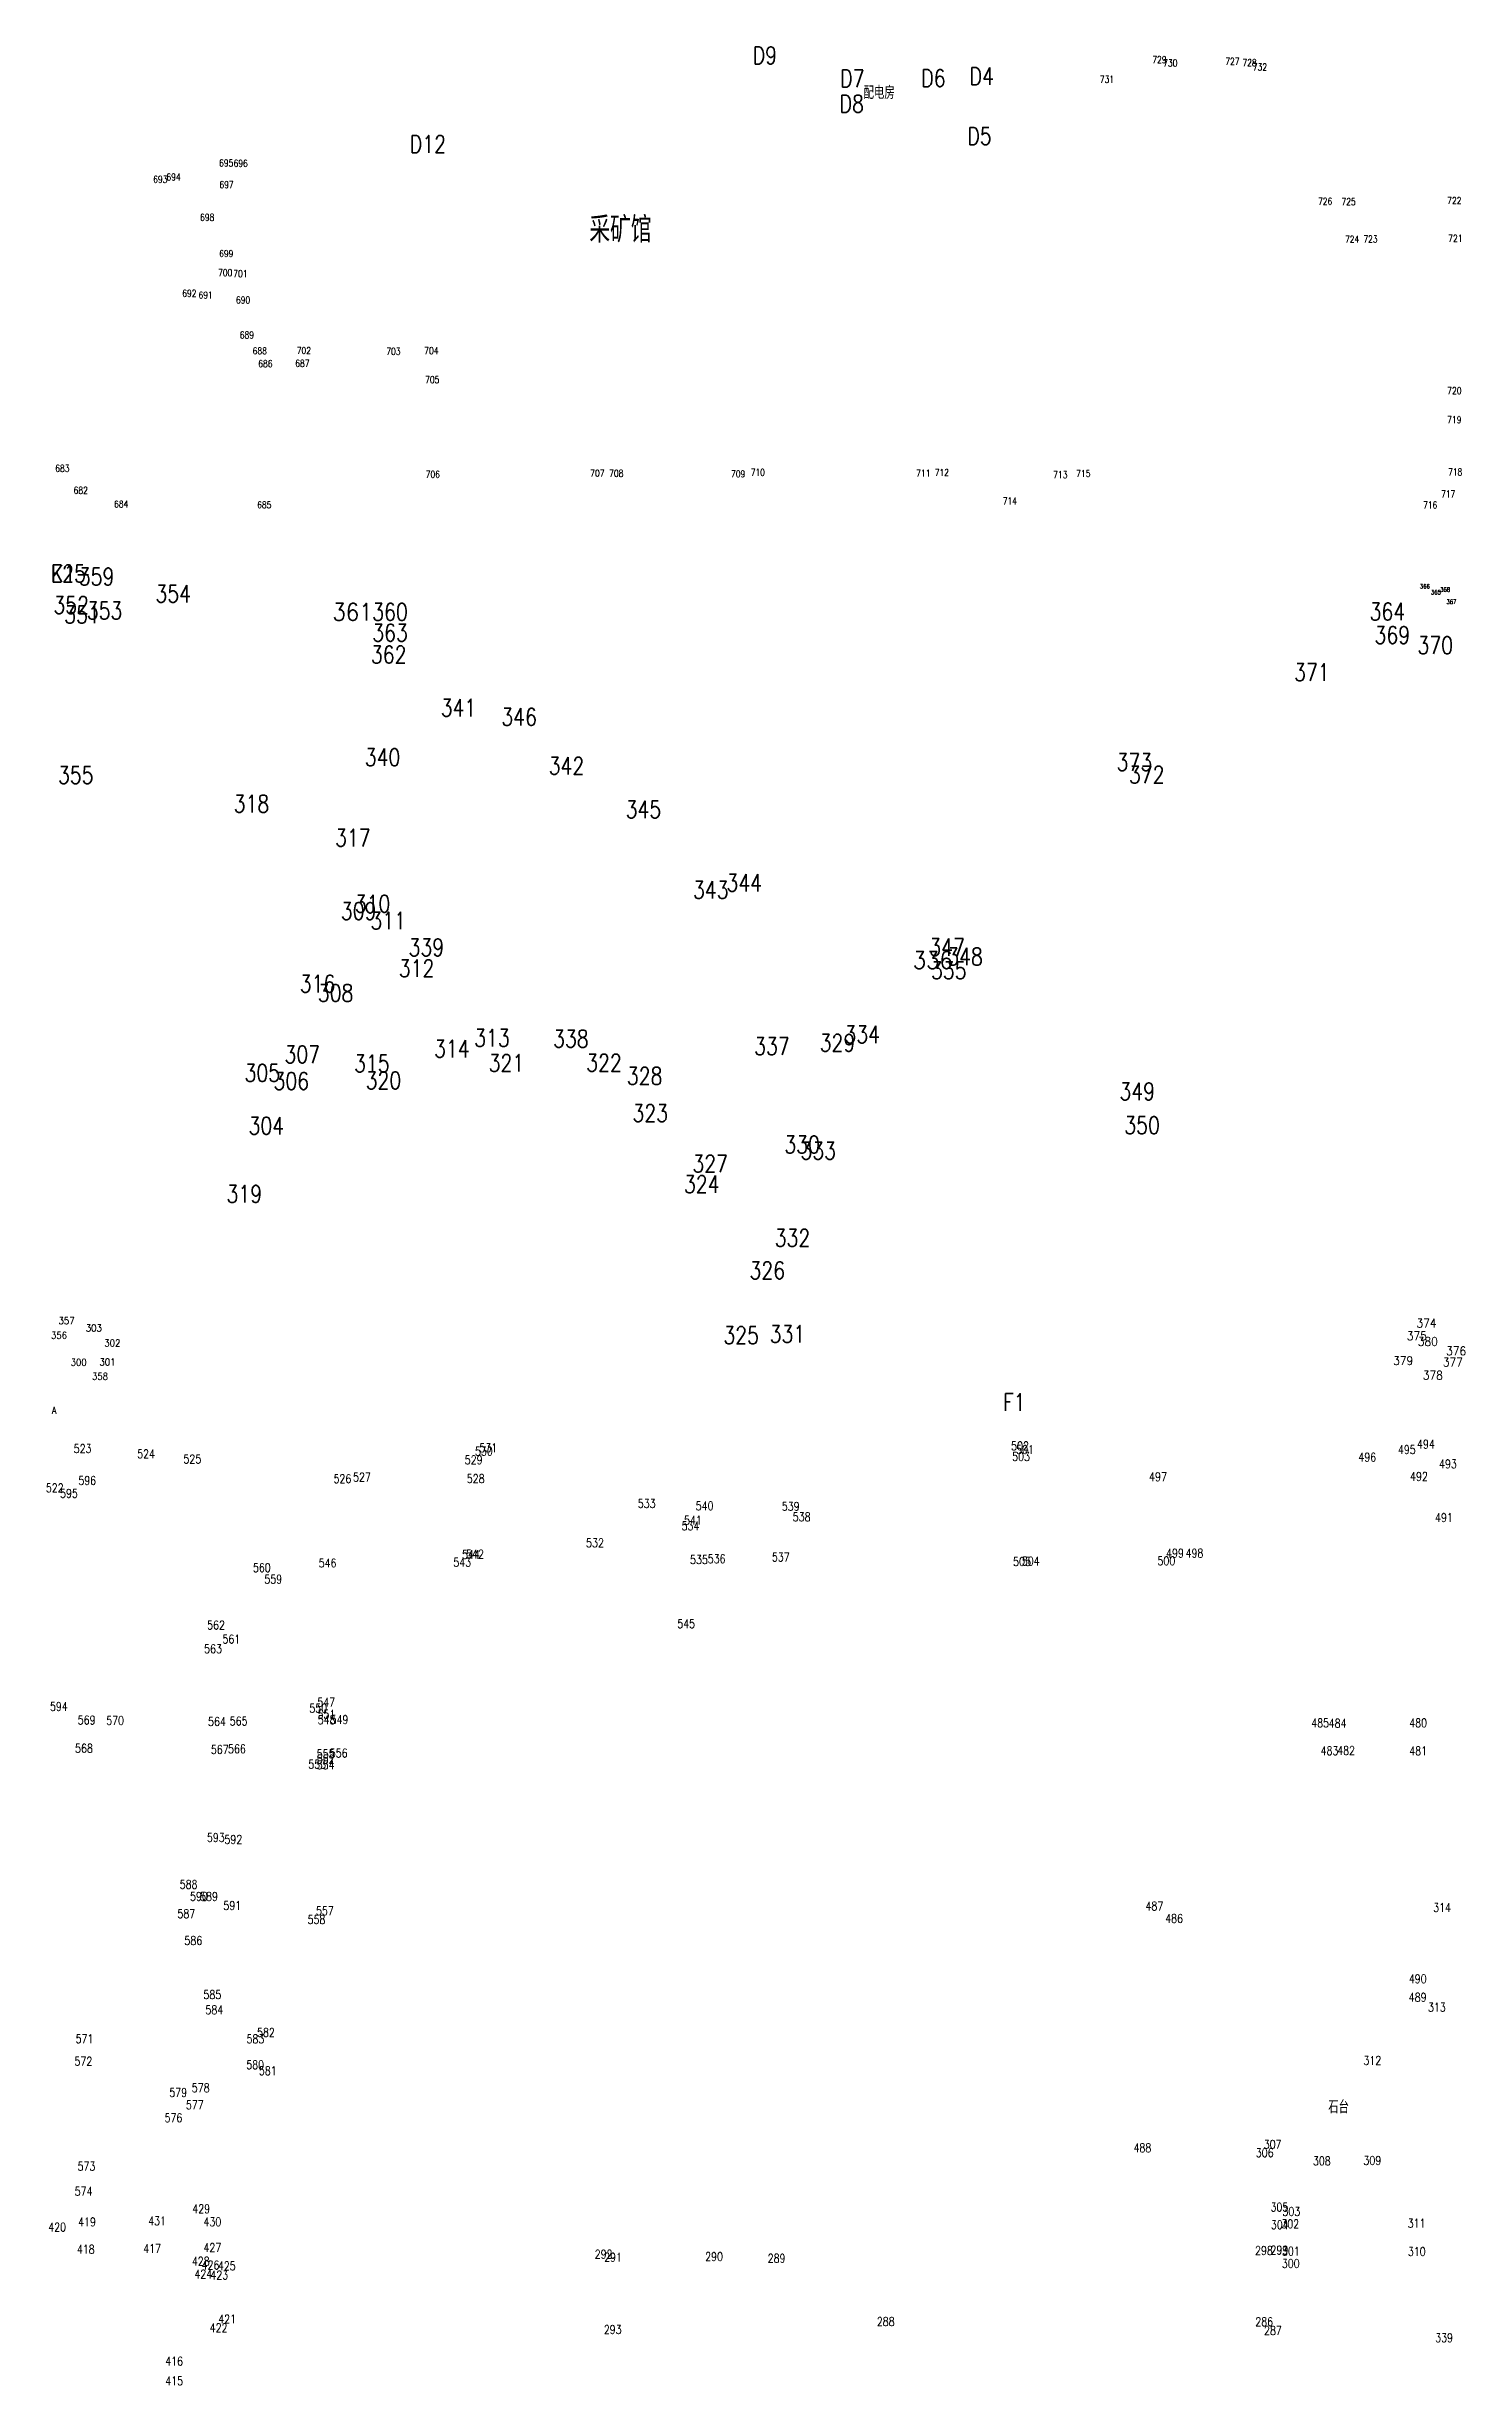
# Model space of a CAD drawing. Extents: x -992 to 2561, y -723 to 1492.
# Drawn here: x 350.1 to 514, y -400.9 to -130.6 of the extents above; entities that cross this region are included whole.
import ezdxf
from ezdxf.enums import TextEntityAlignment as Align

# ---------------------------------------------------------------- set-up
doc = ezdxf.new("R2010")
doc.units = 0
doc.header["$LTSCALE"] = 0.5
for name, color, linetype in [('JMD', 6, 'CONTINUOUS'), ('ZDH', 1, 'CONTINUOUS'), ('ZJ', 7, 'CONTINUOUS')]:
    doc.layers.add(name, color=color, linetype=linetype)
doc.styles.add('HZ', font='rs.shx', dxfattribs={"width": 0.8, "bigfont": 'hztxt.shx'})

msp = doc.modelspace()

# ---------------------------------------------------------------- texts
at = {"layer": 'JMD', "linetype": 'Continuous', "style": 'HZ', "width": 0.8}
for s, p in [('配电房', (446.29, -135.78, 2.6)), ('石台', (499.41, -368.64, 3.12))]:
    msp.add_text(s, height=1.5, dxfattribs=at).set_placement(p, align=Align.MIDDLE)
at = {"layer": 'ZDH', "linetype": 'Continuous', "style": 'HZ'}
for s, height, width, p in [('D9', 2, 0.8, (431.67, -132.57, 2.6)), ('729', 0.8, 0.8, (477.87, -132.46, 2.6)), ('730', 0.8, 0.8, (479.13, -132.86, 2.6)), ('727', 0.8, 0.8, (486.31, -132.65, 2.6)), ('728', 0.8, 0.8, (488.29, -132.82, 2.6)), ('D7', 2, 0.8, (441.79, -135.23, 2.6)), ('D6', 2, 0.8, (451.16, -135.2, 2.6)), ('D4', 2, 0.8, (456.75, -134.97, 2.6)), ('731', 0.8, 0.8, (471.81, -134.72, 2.6)), ('732', 0.8, 0.8, (489.49, -133.32, 2.6)), ('D8', 2, 0.8, (441.72, -138.16, 2.6)), ('D5', 2, 0.8, (456.49, -141.9, 2.6)), ('D12', 2, 0.8, (392.03, -142.82, 2.6)), ('693', 0.8, 0.8, (362.36, -146.3, 2.6)), ('694', 0.8, 0.8, (363.89, -146.01, 2.6)), ('695', 0.8, 0.8, (369.98, -144.41, 2.6)), ('696', 0.8, 0.8, (371.65, -144.43, 2.6)), ('697', 0.8, 0.8, (370.02, -146.91, 2.6)), ('726', 0.8, 0.8, (497.03, -148.85, 2.6)), ('725', 0.8, 0.8, (499.74, -148.88, 2.6)), ('722', 0.8, 0.8, (511.97, -148.74, 2.6)), ('698', 0.8, 0.8, (367.78, -150.7, 2.6)), ('699', 0.8, 0.8, (369.99, -154.87, 2.6)), ('724', 0.8, 0.8, (500.15, -153.21, 2.6)), ('723', 0.8, 0.8, (502.27, -153.2, 2.6)), ('721', 0.8, 0.8, (512.09, -153.12, 2.6)), ('700', 0.8, 0.8, (369.86, -157.07, 2.6)), ('701', 0.8, 0.8, (371.62, -157.19, 2.6)), ('692', 0.8, 0.8, (365.72, -159.48, 2.6)), ('691', 0.8, 0.8, (367.6, -159.68, 2.6)), ('690', 0.8, 0.8, (371.93, -160.23, 2.6)), ('689', 0.8, 0.8, (372.37, -164.3, 2.6)), ('688', 0.8, 0.8, (373.86, -166.12, 2.6)), ('686', 0.8, 0.8, (374.51, -167.59, 2.6)), ('687', 0.8, 0.8, (378.78, -167.56, 2.6)), ('702', 0.8, 0.8, (378.96, -166.08, 2.6)), ('703', 0.8, 0.8, (389.31, -166.19, 2.6)), ('704', 0.8, 0.8, (393.7, -166.1, 2.6)), ('705', 0.8, 0.8, (393.8, -169.46, 2.6)), ('720', 0.8, 0.8, (511.97, -170.73, 2.6)), ('719', 0.8, 0.8, (511.97, -174.08, 2.6)), ('683', 0.8, 0.8, (351.04, -179.69, 2.6)), ('706', 0.8, 0.8, (393.86, -180.4, 2.6)), ('707', 0.8, 0.8, (412.89, -180.26, 2.6)), ('708', 0.8, 0.8, (415.08, -180.28, 2.6)), ('709', 0.8, 0.8, (429.16, -180.34, 2.6)), ('710', 0.8, 0.8, (431.44, -180.16, 2.6)), ('711', 0.8, 0.8, (450.58, -180.26, 2.6)), ('712', 0.8, 0.8, (452.71, -180.18, 2.6)), ('713', 0.8, 0.8, (466.42, -180.42, 2.6)), ('715', 0.8, 0.8, (469.08, -180.3, 2.6)), ('718', 0.8, 0.8, (512.06, -180.12, 2.6)), ('682', 0.8, 0.8, (353.16, -182.23, 2.6)), ('684', 0.8, 0.8, (357.84, -183.84, 2.6)), ('685', 0.8, 0.8, (374.38, -183.92, 2.6)), ('714', 0.8, 0.8, (460.58, -183.49, 2.6)), ('716', 0.8, 0.8, (509.17, -183.93, 2.6)), ('717', 0.8, 0.8, (511.26, -182.68, 2.6)), ('E25', 2, 0.8, (350.53, -192.47, 2.6)), ('K1', 2, 0.8, (350.55, -192.47, 2.6)), ('K1-', 2, 0.8, (350.55, -192.47, 2.6)), ('K1', 2, 0.8, (350.55, -192.47, 2.6)), ('K1-', 2, 0.8, (350.55, -192.47, 2.6)), ('K1', 2, 0.8, (350.55, -192.47, 2.6)), ('K1', 2, 0.8, (350.55, -192.47, 2.6)), ('359', 2, 0.8, (353.75, -192.82, 2.6)), ('352', 2, 0.8, (350.82, -196.11, 2.6)), ('354', 2, 0.8, (362.62, -194.8, 2.6)), ('366', 0.5, 0.9, (508.8, -193.19, 2.6)), ('365', 0.5, 0.9, (510.08, -193.87, 2.6)), ('368', 0.5, 0.9, (511.14, -193.56, 2.6)), ('367', 0.5, 0.9, (511.87, -194.98, 2.6)), ('351', 2, 0.8, (352.07, -197.2, 2.6)), ('353', 2, 0.8, (354.68, -196.75, 2.6)), ('361', 2, 0.9, (383.09, -196.9, 2.6)), ('360', 2, 0.8, (387.68, -196.89, 2.6)), ('363', 2, 0.8, (387.69, -199.3, 2.6)), ('364', 2, 0.8, (502.99, -196.86, 2.6)), ('362', 2, 0.8, (387.53, -201.83, 2.6)), ('369', 2, 0.8, (503.56, -199.58, 2.6)), ('370', 2, 0.8, (508.53, -200.75, 2.6)), ('371', 2, 0.8, (494.26, -203.88, 2.6)), ('341', 2, 0.8, (395.6, -207.98, 2.6)), ('346', 2, 0.8, (402.61, -209.04, 2.6)), ('340', 2, 0.8, (386.82, -213.69, 2.6)), ('342', 2, 0.8, (408.08, -214.69, 2.6)), ('373', 2, 0.8, (473.74, -214.25, 2.6)), ('355', 2, 0.8, (351.35, -215.76, 2.6)), ('372', 2, 0.8, (475.17, -215.71, 2.6)), ('318', 2, 0.8, (371.66, -219.08, 2.6)), ('345', 2, 0.8, (416.98, -219.73, 2.6)), ('317', 2, 0.8, (383.39, -223, 2.6)), ('343', 2, 0.8, (424.77, -229.04, 2.6)), ('344', 2, 0.8, (428.64, -228.21, 2.6)), ('309', 2, 0.8, (384.05, -231.48, 2.6)), ('310', 2, 0.8, (385.66, -230.64, 2.6)), ('311', 2, 0.8, (387.47, -232.59, 2.6)), ('339', 2, 0.8, (391.88, -235.68, 2.6)), ('336', 2, 0.9, (450.18, -237.15, 2.6)), ('347', 2, 0.8, (452.08, -235.65, 2.6)), ('348', 2, 0.8, (454.16, -236.74, 2.6)), ('312', 2, 0.8, (390.75, -238.1, 2.6)), ('335', 2, 0.8, (452.28, -238.33, 2.6)), ('316', 2, 0.8, (379.3, -239.88, 2.6)), ('308', 2, 0.8, (381.39, -240.95, 2.6)), ('314', 2, 0.8, (394.83, -247.39, 2.6)), ('313', 2, 0.8, (399.47, -246.14, 2.6)), ('338', 2, 0.8, (408.59, -246.24, 2.6)), ('337', 2, 0.8, (431.84, -247.1, 2.6)), ('329', 2, 0.8, (439.41, -246.71, 2.6)), ('334', 2, 0.8, (442.28, -245.73, 2.6)), ('305', 2, 0.8, (372.92, -250.18, 2.6)), ('307', 2, 0.8, (377.54, -248.05, 2.6)), ('315', 2, 0.8, (385.58, -249.1, 2.6)), ('321', 2, 0.8, (401.14, -249.04, 2.6)), ('322', 2, 0.8, (412.42, -249.02, 2.6)), ('328', 2, 0.8, (417.12, -250.54, 2.6)), ('306', 2, 0.8, (376.27, -251.14, 2.6)), ('320', 2, 0.8, (386.92, -251.06, 2.6)), ('349', 2, 0.8, (474.07, -252.32, 2.6)), ('323', 2, 0.8, (417.77, -254.84, 2.6)), ('304', 2, 0.8, (373.38, -256.3, 2.6)), ('330', 2, 0.8, (435.33, -258.47, 2.6)), ('350', 2, 0.8, (474.63, -256.23, 2.6)), ('327', 2, 0.8, (424.7, -260.68, 2.6)), ('333', 2, 0.8, (437.19, -259.18, 2.6)), ('319', 2, 0.8, (370.84, -264.18, 2.6)), ('324', 2, 0.8, (423.72, -263.05, 2.6)), ('332', 2, 0.8, (434.21, -269.26, 2.6)), ('326', 2, 0.8, (431.3, -273.02, 2.6)), ('357', 0.8, 0.9, (351.42, -278.22, 2.6)), ('303', 0.8, 0.9, (354.57, -279.08, 2.6)), ('331', 2, 0.8, (433.63, -280.37, 2.6)), ('374', 1, 0.9, (508.43, -278.62, 2.6)), ('356', 0.8, 0.9, (350.55, -279.93, 2.6)), ('302', 0.8, 0.9, (356.71, -280.8, 2.6)), ('325', 2, 0.8, (428.28, -280.51, 2.6)), ('375', 1, 0.9, (507.28, -280.09, 2.6)), ('380', 1, 0.9, (508.56, -280.74, 2.6)), ('376', 1, 0.9, (511.85, -281.83, 2.6)), ('300', 0.8, 0.9, (352.82, -283.05, 2.6)), ('301', 0.8, 0.9, (356.14, -283, 2.6)), ('379', 1, 0.9, (505.73, -282.95, 2.6)), ('378', 1, 0.9, (509.14, -284.64, 2.6)), ('377', 1, 0.9, (511.46, -283.12, 2.6)), ('358', 0.8, 0.9, (355.29, -284.66, 2.6)), ('F1', 2, 0.8, (460.61, -288.25, 2.6)), ('A', 0.8, 0.9, (350.63, -288.59, 2.6)), ('502', 1, 0.8, (461.55, -292.81, 0.06)), ('502', 1, 0.8, (461.55, -292.81, 0.06)), ('494', 1, 0.8, (508.47, -292.6, 0.22)), ('494', 1, 0.8, (508.47, -292.6, 0.22)), ('523', 1, 0.8, (353.17, -293.12, 0.11)), ('523', 1, 0.8, (353.17, -293.12, 0.11)), ('524', 1, 0.8, (360.51, -293.73, 0.22)), ('524', 1, 0.8, (360.51, -293.73, 0.22)), ('525', 1, 0.8, (365.86, -294.32, 0.11)), ('525', 1, 0.8, (365.86, -294.32, 0.11)), ('529', 1, 0.8, (398.38, -294.42, 0.22)), ('529', 1, 0.8, (398.38, -294.42, 0.22)), ('530', 1, 0.8, (399.56, -293.43, 0.46)), ('530', 1, 0.8, (399.56, -293.43, 0.46)), ('531', 1, 0.8, (400.07, -293.02, 0.61)), ('531', 1, 0.8, (400.07, -293.02, 0.61)), ('503', 1, 0.8, (461.67, -294.04, 0.06)), ('503', 1, 0.8, (461.67, -294.04, 0.06)), ('501', 1, 0.8, (462.13, -293.23, 0.16)), ('501', 1, 0.8, (462.13, -293.23, 0.16)), ('496', 1, 0.8, (501.69, -294.11, 0.18)), ('496', 1, 0.8, (501.69, -294.11, 0.18)), ('495', 1, 0.8, (506.27, -293.23, 0.32)), ('495', 1, 0.8, (506.27, -293.23, 0.32)), ('493', 1, 0.8, (511.02, -294.89, 0.22)), ('493', 1, 0.8, (511.02, -294.89, 0.22)), ('522', 1, 0.8, (349.95, -297.66, 0.09)), ('522', 1, 0.8, (349.95, -297.66, 0.09)), ('595', 1, 0.8, (351.59, -298.29, 0.03)), ('595', 1, 0.8, (351.59, -298.29, 0.03)), ('596', 1, 0.8, (353.7, -296.8, 0.16)), ('596', 1, 0.8, (353.7, -296.8, 0.16)), ('526', 1, 0.8, (383.21, -296.6, 0.27)), ('526', 1, 0.8, (383.21, -296.6, 0.27)), ('527', 1, 0.8, (385.47, -296.41, 0.27)), ('527', 1, 0.8, (385.47, -296.41, 0.27)), ('528', 1, 0.8, (398.62, -296.59, 0.32)), ('528', 1, 0.8, (398.62, -296.59, 0.32)), ('497', 1, 0.8, (477.5, -296.37, 0.25)), ('497', 1, 0.8, (477.5, -296.37, 0.25)), ('492', 1, 0.8, (507.67, -296.34, 0.35)), ('492', 1, 0.8, (507.67, -296.34, 0.35)), ('533', 1, 0.8, (418.39, -299.47, 0.7)), ('533', 1, 0.8, (418.39, -299.47, 0.7)), ('540', 1, 0.8, (425.08, -299.74, 0.5)), ('540', 1, 0.8, (425.08, -299.74, 0.5)), ('539', 1, 0.8, (435.04, -299.79, 0.52)), ('539', 1, 0.8, (435.04, -299.79, 0.52)), ('538', 1, 0.8, (436.3, -301.01, 0.59)), ('538', 1, 0.8, (436.3, -301.01, 0.59)), ('534', 1, 0.8, (423.45, -302.06, 1.02)), ('534', 1, 0.8, (423.45, -302.06, 1.02)), ('541', 1, 0.8, (423.73, -301.4, 0.58)), ('541', 1, 0.8, (423.73, -301.4, 0.58)), ('491', 1, 0.8, (510.56, -301.09, 0.27)), ('491', 1, 0.8, (510.56, -301.09, 0.27)), ('546', 1, 0.8, (381.49, -306.34, 2.53)), ('546', 1, 0.8, (381.49, -306.34, 2.53)), ('543', 1, 0.8, (397.06, -306.26, 0.51)), ('543', 1, 0.8, (397.06, -306.26, 0.51)), ('544', 1, 0.8, (398.07, -305.35, -0.74)), ('544', 1, 0.8, (398.07, -305.35, -0.74)), ('542', 1, 0.8, (398.54, -305.32, -0.76)), ('542', 1, 0.8, (398.54, -305.32, -0.76)), ('532', 1, 0.8, (412.41, -304.01, 0.85)), ('532', 1, 0.8, (412.41, -304.01, 0.85)), ('535', 1, 0.8, (424.43, -305.95, 1.16)), ('535', 1, 0.8, (424.43, -305.95, 1.16)), ('536', 1, 0.8, (426.47, -305.85, 1.69)), ('536', 1, 0.8, (426.47, -305.85, 1.69)), ('537', 1, 0.8, (433.89, -305.65, 1.7)), ('537', 1, 0.8, (433.89, -305.65, 1.7)), ('505', 1, 0.8, (461.78, -306.18, 0.3)), ('505', 1, 0.8, (461.78, -306.18, 0.3)), ('504', 1, 0.8, (462.79, -306.13, 0.29)), ('504', 1, 0.8, (462.79, -306.13, 0.29)), ('500', 1, 0.8, (478.47, -306.1, 0.33)), ('500', 1, 0.8, (478.47, -306.1, 0.33)), ('499', 1, 0.8, (479.46, -305.21, 0.27)), ('499', 1, 0.8, (479.46, -305.21, 0.27)), ('498', 1, 0.8, (481.72, -305.2, 0.27)), ('498', 1, 0.8, (481.72, -305.2, 0.27)), ('560', 1, 0.8, (373.89, -306.88, 0.34)), ('560', 1, 0.8, (373.89, -306.88, 0.34)), ('559', 1, 0.8, (375.21, -308.21, 0.34)), ('559', 1, 0.8, (375.21, -308.21, 0.34)), ('562', 1, 0.8, (368.6, -313.51, 0.27)), ('562', 1, 0.8, (368.6, -313.51, 0.27)), ('545', 1, 0.8, (422.95, -313.36, 1.18)), ('545', 1, 0.8, (422.95, -313.36, 1.18)), ('563', 1, 0.8, (368.25, -316.26, -0.96)), ('563', 1, 0.8, (368.25, -316.26, -0.96)), ('561', 1, 0.8, (370.37, -315.13, 0.29)), ('561', 1, 0.8, (370.37, -315.13, 0.29)), ('547', 1, 0.8, (381.33, -322.44, 0.63)), ('547', 1, 0.8, (381.33, -322.44, 0.63)), ('594', 1, 0.8, (350.42, -322.92, 0.17)), ('594', 1, 0.8, (350.42, -322.92, 0.17)), ('569', 1, 0.8, (353.63, -324.49, 0.19)), ('569', 1, 0.8, (353.63, -324.49, 0.19)), ('570', 1, 0.8, (356.93, -324.54, 0.25)), ('570', 1, 0.8, (356.93, -324.54, 0.25)), ('564', 1, 0.8, (368.7, -324.67, 0.35)), ('564', 1, 0.8, (368.7, -324.67, 0.35)), ('565', 1, 0.8, (371.2, -324.61, 0.22)), ('565', 1, 0.8, (371.2, -324.61, 0.22)), ('550', 1, 0.8, (380.41, -323.13, 0.59)), ('550', 1, 0.8, (380.41, -323.13, 0.59)), ('551', 1, 0.8, (381.36, -323.82, 0.94)), ('551', 1, 0.8, (381.36, -323.82, 0.94)), ('548', 1, 0.8, (381.37, -324.46, 0.99)), ('548', 1, 0.8, (381.37, -324.46, 0.99)), ('549', 1, 0.8, (382.87, -324.44, 1.01)), ('549', 1, 0.8, (382.87, -324.44, 1.01)), ('485', 1, 0.8, (496.25, -324.83, 0.27)), ('485', 1, 0.8, (496.25, -324.83, 0.27)), ('484', 1, 0.8, (498.26, -324.87, 0.27)), ('484', 1, 0.8, (498.26, -324.87, 0.27)), ('480', 1, 0.8, (507.58, -324.83, 0.22)), ('480', 1, 0.8, (507.58, -324.83, 0.22)), ('568', 1, 0.8, (353.33, -327.76, 0.16)), ('568', 1, 0.8, (353.33, -327.76, 0.16)), ('567', 1, 0.8, (369.03, -327.9, 0.31)), ('567', 1, 0.8, (369.03, -327.9, 0.31)), ('566', 1, 0.8, (371.01, -327.83, 0.34)), ('566', 1, 0.8, (371.01, -327.83, 0.34)), ('483', 1, 0.8, (497.33, -328.04, 0.27)), ('483', 1, 0.8, (497.33, -328.04, 0.27)), ('482', 1, 0.8, (499.25, -328.02, 0.28)), ('482', 1, 0.8, (499.25, -328.02, 0.28)), ('481', 1, 0.8, (507.58, -328.06, 0.23)), ('481', 1, 0.8, (507.58, -328.06, 0.23)), ('553', 1, 0.8, (380.29, -329.61, -0.72)), ('553', 1, 0.8, (380.29, -329.61, -0.72)), ('552', 1, 0.8, (381.26, -329, 1.4)), ('552', 1, 0.8, (381.26, -329, 1.4)), ('554', 1, 0.8, (381.26, -329.69, 1.12)), ('554', 1, 0.8, (381.26, -329.69, 1.12)), ('555', 1, 0.8, (381.27, -328.41, 1.53)), ('555', 1, 0.8, (381.27, -328.41, 1.53)), ('556', 1, 0.8, (382.77, -328.31, 1.52)), ('556', 1, 0.8, (382.77, -328.31, 1.52)), ('593', 1, 0.8, (368.57, -338.07, 0.33)), ('593', 1, 0.8, (368.57, -338.07, 0.33)), ('592', 1, 0.8, (370.6, -338.3, 0.34)), ('592', 1, 0.8, (370.6, -338.3, 0.34)), ('588', 1, 0.8, (365.42, -343.49, 0.32)), ('588', 1, 0.8, (365.42, -343.49, 0.32)), ('587', 1, 0.8, (365.16, -346.88, -0.72)), ('587', 1, 0.8, (365.16, -346.88, -0.72)), ('590', 1, 0.8, (366.62, -344.88, 0.37)), ('590', 1, 0.8, (366.62, -344.88, 0.37)), ('589', 1, 0.8, (367.78, -344.89, 0.46)), ('589', 1, 0.8, (367.78, -344.89, 0.46)), ('591', 1, 0.8, (370.47, -345.94, 0.34)), ('591', 1, 0.8, (370.47, -345.94, 0.34)), ('557', 1, 0.8, (381.18, -346.55, 0.6)), ('557', 1, 0.8, (381.18, -346.55, 0.6)), ('487', 1, 0.8, (477.08, -345.99, 0.3)), ('314', 1, 0.8, (510.35, -346.18, 3.13)), ('558', 1, 0.8, (380.21, -347.55, -0.73)), ('558', 1, 0.8, (380.21, -347.55, -0.73)), ('486', 1, 0.8, (479.36, -347.43, 0.3)), ('486', 1, 0.8, (479.36, -347.43, 0.3)), ('586', 1, 0.8, (365.97, -349.98, -0.92)), ('586', 1, 0.8, (365.97, -349.98, -0.92)), ('490', 1, 0.8, (507.53, -354.4, 0.25)), ('490', 1, 0.8, (507.53, -354.4, 0.25)), ('585', 1, 0.8, (368.17, -356.23, -0.86)), ('585', 1, 0.8, (368.17, -356.23, -0.86)), ('489', 1, 0.8, (507.52, -356.54, 0.26)), ('489', 1, 0.8, (507.52, -356.54, 0.26)), ('313', 1, 0.8, (509.74, -357.7, 2.9)), ('584', 1, 0.8, (368.4, -357.99, 0.39)), ('584', 1, 0.8, (368.4, -357.99, 0.39)), ('571', 1, 0.8, (353.39, -361.33, 0.2)), ('571', 1, 0.8, (353.39, -361.33, 0.2)), ('583', 1, 0.8, (373.15, -361.36, 1.01)), ('583', 1, 0.8, (373.15, -361.36, 1.01)), ('582', 1, 0.8, (374.36, -360.6, 1.02)), ('582', 1, 0.8, (374.36, -360.6, 1.02)), ('572', 1, 0.8, (353.26, -363.94, 0.28)), ('572', 1, 0.8, (353.26, -363.94, 0.28)), ('580', 1, 0.8, (373.12, -364.34, 0.48)), ('580', 1, 0.8, (373.12, -364.34, 0.48)), ('581', 1, 0.8, (374.58, -365.03, 0.5)), ('581', 1, 0.8, (374.58, -365.03, 0.5)), ('312', 1, 0.8, (502.28, -363.84, 3.08)), ('579', 1, 0.8, (364.22, -367.54, 0.46)), ('579', 1, 0.8, (364.22, -367.54, 0.46)), ('578', 1, 0.8, (366.82, -367, 0.45)), ('578', 1, 0.8, (366.82, -367, 0.45)), ('576', 1, 0.8, (363.67, -370.47, 0.33)), ('576', 1, 0.8, (363.67, -370.47, 0.33)), ('577', 1, 0.8, (366.14, -368.99, -0.86)), ('577', 1, 0.8, (366.14, -368.99, -0.86)), ('488', 1, 0.8, (475.7, -373.94, 0.29)), ('307', 1, 0.8, (490.75, -373.54, 3.43)), ('573', 1, 0.8, (353.62, -376.08, 0.2)), ('573', 1, 0.8, (353.62, -376.08, 0.2)), ('306', 1, 0.8, (489.84, -374.51, 3.46)), ('308', 1, 0.8, (496.44, -375.46, 3.6)), ('309', 1, 0.8, (502.28, -375.41, 2.29)), ('574', 1, 0.8, (353.28, -378.97, 0.32)), ('574', 1, 0.8, (353.28, -378.97, 0.32)), ('429', 1, 0.8, (366.88, -380.99, 0.48)), ('305', 1, 0.8, (491.54, -380.79, 3.43)), ('303', 1, 0.8, (492.92, -381.31, 2.96)), ('420', 1, 0.8, (350.23, -383.1, 0.1)), ('419', 1, 0.8, (353.68, -382.51, 0.13)), ('431', 1, 0.8, (361.78, -382.39, 0.29)), ('430', 1, 0.8, (368.17, -382.49, 0.19)), ('304', 1, 0.8, (491.58, -382.83, 2.29)), ('302', 1, 0.8, (492.79, -382.74, 3)), ('311', 1, 0.8, (507.39, -382.67, 3.08)), ('418', 1, 0.8, (353.53, -385.67, 0.16)), ('417', 1, 0.8, (361.2, -385.59, 0.3)), ('428', 1, 0.8, (366.83, -387.06, 1.11)), ('426', 1, 0.8, (367.96, -387.49, 1.01)), ('427', 1, 0.8, (368.17, -385.48, 1.14)), ('292', 1, 0.8, (413.4, -386.24, 3.98)), ('291', 1, 0.8, (414.5, -386.6, 2.95)), ('290', 1, 0.8, (426.18, -386.52, 3.09)), ('289', 1, 0.8, (433.4, -386.71, 3.12)), ('298', 1, 0.8, (489.75, -385.82, 2.84)), ('299', 1, 0.8, (491.54, -385.76, 2.29)), ('300', 1, 0.8, (492.85, -387.32, 1.78)), ('301', 1, 0.8, (492.86, -385.89, 1.82)), ('310', 1, 0.8, (507.42, -385.94, 3.06)), ('424', 1, 0.8, (367.13, -388.53, 0.4)), ('423', 1, 0.8, (368.97, -388.65, 0.43)), ('425', 1, 0.8, (369.84, -387.59, 0.44)), ('422', 1, 0.8, (368.89, -394.75, 0.37)), ('421', 1, 0.8, (369.88, -393.73, 0.47)), ('293', 1, 0.8, (414.46, -394.95, 3.24)), ('288', 1, 0.8, (446.02, -394.02, 3.02)), ('286', 1, 0.8, (489.78, -394.04, 3.05)), ('287', 1, 0.8, (490.79, -395.06, 1.93)), ('339', 1, 0.8, (510.58, -395.9, 3.17)), ('416', 1, 0.8, (363.75, -398.61, 0.35)), ('415', 1, 0.8, (363.76, -400.89, 0.34))]:
    msp.add_text(s, height=height, dxfattribs=dict(at, width=width)).set_placement(p)
at = {"layer": 'ZJ', "linetype": 'Continuous', "style": 'HZ', "width": 0.8}
msp.add_text('采矿馆', height=3, dxfattribs=at).set_placement((416.38, -151.54, 2.6), align=Align.MIDDLE)

doc.saveas('drawing.dxf')
